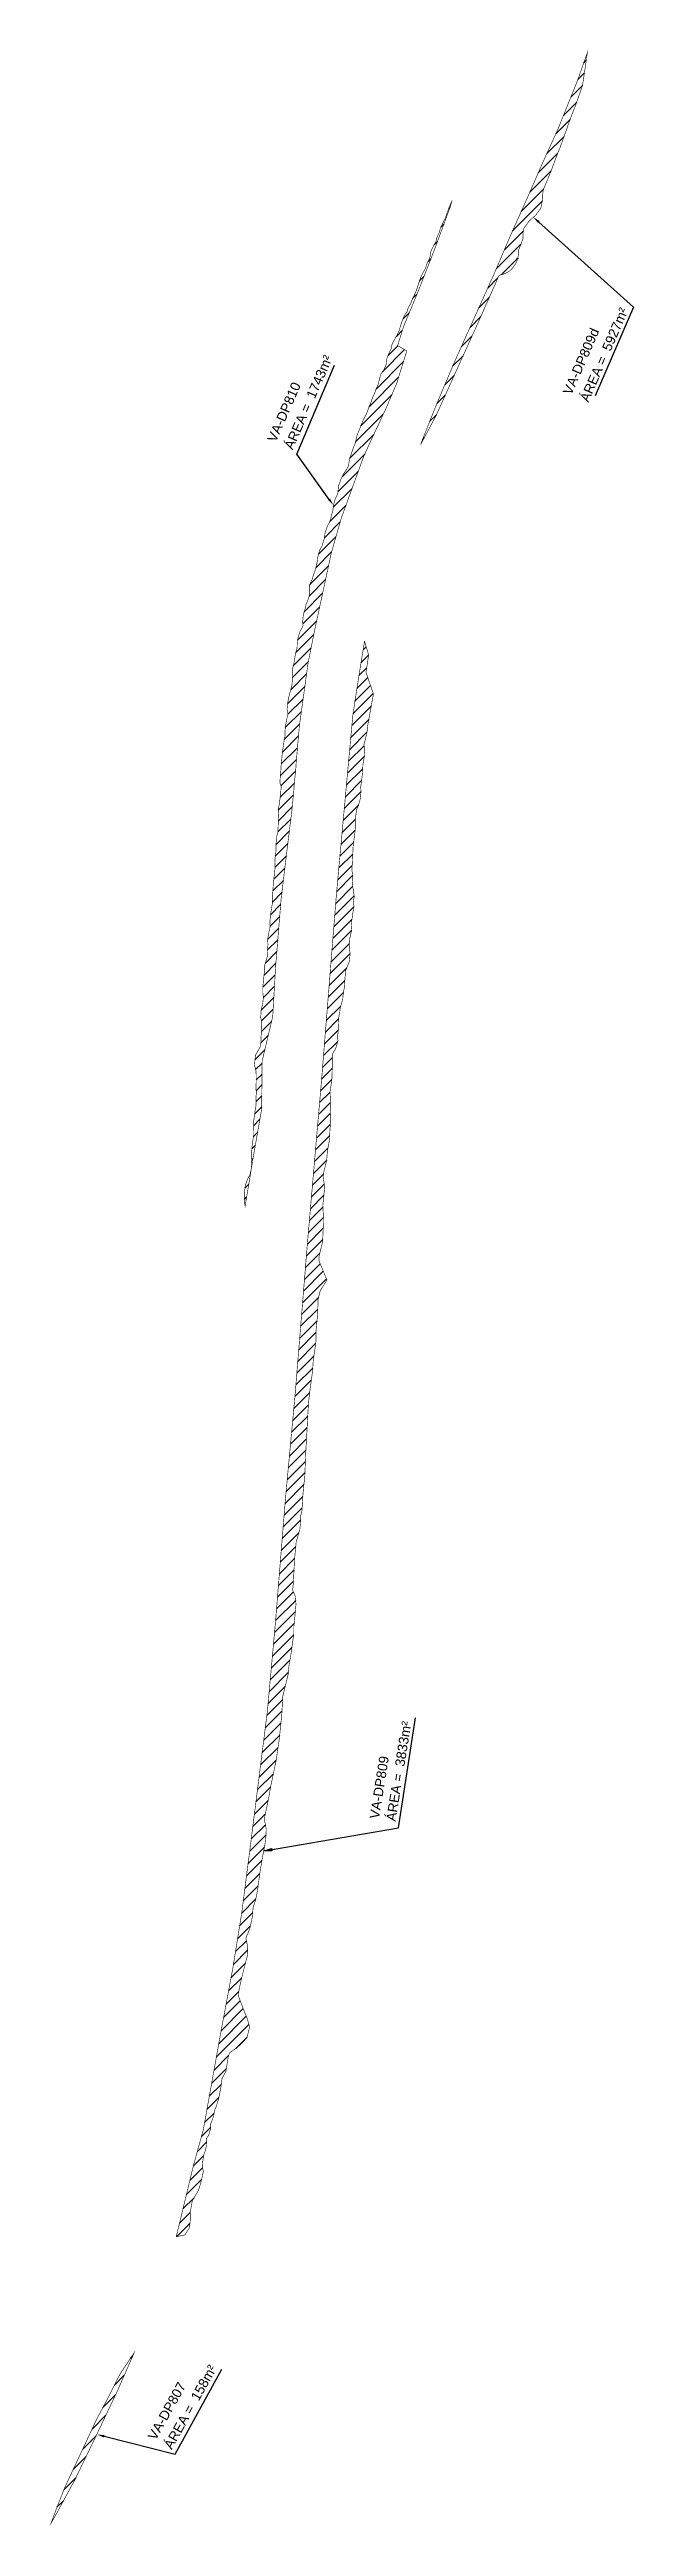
# Model space of a CAD drawing. Header units: metres. Extents: x 287051 to 328239, y 7396995 to 7466021.
# Drawn here: x 296412 to 296655, y 7459621 to 7460653 of the extents above; entities that cross this region are included whole.
import ezdxf

# ---------------------------------------------------------------- set-up
doc = ezdxf.new("R2010")
doc.units = ezdxf.units.M
doc.header["$LTSCALE"] = 10
doc.layers.add('DESAPROPRIAÇÃO', color=160, linetype='Continuous')
doc.layers.add('U-HZ-TEXTO-DESAP', color=2, linetype='Continuous')
doc.styles.add('ARIAL', font='arial.ttf')
doc.styles.add('DIM', font='arial.ttf', dxfattribs={"width": 0.8})
doc.dimstyles.new('U-1_2000', dxfattribs={"dimscale": 2, "dimtxt": 1.5, "dimasz": 0.75, "dimexe": 0.75, "dimexo": 0.75, "dimgap": 0.25, "dimtad": 1, "dimzin": 4, "dimtxsty": 'DIM', "dimblk": 'ARCHTICK', "dimcen": 0.7, "dimdle": 0.75, "dimclrd": 256, "dimclre": 256, "dimclrt": 256, "dimaunit": 1, "dimadec": 3, "dimazin": 2, "dimtfac": 1, "dimtofl": 0, "dimtmove": 0, "dimatfit": 3, "dimldrblk": 'CLOSEDBLANK', "dimfxl": 0, "dimtolj": 1, "dimtzin": 0, "dimlwd": -1, "dimlwe": -1, "dimarcsym": 0})

msp = doc.modelspace()

# ---------------------------------------------------------------- texts
at = {"layer": 'U-HZ-TEXTO-DESAP', "style": 'ARIAL'}
for s, rotation, p in [('ÁREA =  5927m²', 66.504, (296636.5, 7460505.6, 697)), ('VA-DP809d', 66.504, (296629.4, 7460508.6, 697)), ('ÁREA =  1743m²', 66.504, (296513.2, 7460485.8, 697)), ('VA-DP810', 66.504, (296506.2, 7460488.9, 697)), ('ÁREA =  3833m²', 80.8746, (296556.1, 7459914.2)), ('VA-DP809', 80.8746, (296549.2, 7459915.2)), ('VA-DP807', 60.9313, (296456.1, 7459656.1, 702)), ('ÁREA =  158m²', 60.9313, (296462.8, 7459652.3, 702))]:
    msp.add_text(s, height=4, rotation=rotation, dxfattribs=at).set_placement(p)

# ---------------------------------------------------------------- blocks, each defined once
blk = doc.blocks.new('_ArchTick')
at = {"color": 0, "linetype": 'ByBlock', "const_width": 0.15}
blk.add_lwpolyline([(-0.5, -0.5), (0.5, 0.5)], dxfattribs=at)

# ---------------------------------------------------------------- hatches: boundary and pattern name
at = {"layer": 'DESAPROPRIAÇÃO', "transparency": 33554687}
h = msp.add_hatch(dxfattribs=at)
h.set_pattern_fill('ANSI31', color=256)
edge = h.paths.add_edge_path()
edge.add_line((296566.6, 7460488.3), (296567.7, 7460491.2))
edge.add_line((296567.7, 7460491.2), (296571.6, 7460501))
edge.add_line((296571.6, 7460501), (296574, 7460506.9))
edge.add_line((296574, 7460506.9), (296580.7, 7460522.7))
edge.add_line((296580.7, 7460522.7), (296589.6, 7460542.5))
edge.add_line((296589.6, 7460542.5), (296597, 7460558.9))
edge.add_line((296597, 7460558.9), (296604.1, 7460575.5))
edge.add_line((296604.1, 7460575.5), (296611.6, 7460592.3))
edge.add_line((296611.6, 7460592.3), (296617.1, 7460604.9))
edge.add_line((296617.1, 7460604.9), (296623.9, 7460619.9))
edge.add_line((296623.9, 7460619.9), (296632, 7460640))
edge.add_line((296632, 7460640), (296636.1, 7460651.6))
edge.add_line((296636.1, 7460651.6), (296634.1, 7460638))
edge.add_line((296634.1, 7460638), (296632.4, 7460633.1))
edge.add_line((296632.4, 7460633.1), (296631.7, 7460631.1))
edge.add_line((296631.7, 7460631.1), (296631, 7460629.2))
edge.add_line((296631, 7460629.2), (296630.2, 7460627.2))
edge.add_line((296630.2, 7460627.2), (296629.5, 7460625.4))
edge.add_line((296629.5, 7460625.4), (296628.8, 7460623.5))
edge.add_line((296628.8, 7460623.5), (296628.1, 7460621.6))
edge.add_line((296628.1, 7460621.6), (296627.5, 7460619.8))
edge.add_line((296627.5, 7460619.8), (296626.8, 7460617.9))
edge.add_line((296626.8, 7460617.9), (296626.1, 7460616))
edge.add_line((296626.1, 7460616), (296625.4, 7460614))
edge.add_line((296625.4, 7460614), (296624.7, 7460612))
edge.add_line((296624.7, 7460612), (296623.9, 7460610.1))
edge.add_line((296623.9, 7460610.1), (296623.2, 7460608.3))
edge.add_line((296623.2, 7460608.3), (296622.5, 7460606.4))
edge.add_line((296622.5, 7460606.4), (296621.8, 7460604.6))
edge.add_line((296621.8, 7460604.6), (296621.1, 7460602.6))
edge.add_line((296621.1, 7460602.6), (296620.3, 7460600.7))
edge.add_line((296620.3, 7460600.7), (296619.6, 7460598.9))
edge.add_line((296619.6, 7460598.9), (296618.8, 7460597))
edge.add_line((296618.8, 7460597), (296618, 7460595.2))
edge.add_line((296618, 7460595.2), (296617.6, 7460594))
edge.add_line((296617.6, 7460594), (296617.5, 7460592.7))
edge.add_line((296617.5, 7460592.7), (296617.4, 7460590.3))
edge.add_line((296617.4, 7460590.3), (296616.7, 7460586.8))
edge.add_line((296616.7, 7460586.8), (296614.6, 7460583.9))
edge.add_line((296614.6, 7460583.9), (296612.6, 7460582.1))
edge.add_line((296612.6, 7460582.1), (296611.5, 7460581))
edge.add_line((296611.5, 7460581), (296610.5, 7460579.6))
edge.add_line((296610.5, 7460579.6), (296609.7, 7460578.5))
edge.add_line((296609.7, 7460578.5), (296609.2, 7460576.5))
edge.add_line((296609.2, 7460576.5), (296609.3, 7460574.1))
edge.add_line((296609.3, 7460574.1), (296608.4, 7460571.8))
edge.add_line((296608.4, 7460571.8), (296607.6, 7460569.8))
edge.add_line((296607.6, 7460569.8), (296607.3, 7460569.2))
edge.add_arc((296597.9, 7460568.2), 9.52, -29.6778, 5.9896, ccw=False)
edge.add_line((296606.1, 7460563.5), (296604.8, 7460561.7))
edge.add_line((296604.8, 7460561.7), (296603.4, 7460560.4))
edge.add_line((296603.4, 7460560.4), (296601.2, 7460559.3))
edge.add_line((296601.2, 7460559.3), (296599.3, 7460558.8))
edge.add_line((296599.3, 7460558.8), (296589.7, 7460537.2))
edge.add_line((296589.7, 7460537.2), (296583.8, 7460524.2))
edge.add_line((296583.8, 7460524.2), (296573, 7460500.3))
edge.add_line((296573, 7460500.3), (296566.6, 7460488.3))
h = msp.add_hatch(dxfattribs=at)
h.set_pattern_fill('ANSI31', color=256)
edge = h.paths.add_edge_path()
edge.add_line((296579.7, 7460590), (296578.8, 7460587))
edge.add_line((296578.8, 7460587), (296572.5, 7460569.9))
edge.add_line((296572.5, 7460569.9), (296565.5, 7460552))
edge.add_line((296565.5, 7460552), (296559.4, 7460537.3))
edge.add_line((296559.4, 7460537.3), (296557, 7460529.5))
edge.add_line((296557, 7460529.5), (296560.8, 7460527.3))
edge.add_line((296560.8, 7460527.3), (296559.3, 7460522.4))
edge.add_line((296559.3, 7460522.4), (296559.2, 7460522.1))
edge.add_line((296559.2, 7460522.1), (296558.6, 7460520.2))
edge.add_line((296558.6, 7460520.2), (296558, 7460518.3))
edge.add_line((296558, 7460518.3), (296557.4, 7460516.3))
edge.add_line((296557.4, 7460516.3), (296556.7, 7460514))
edge.add_line((296556.7, 7460514), (296556, 7460512.4))
edge.add_line((296556, 7460512.4), (296555.3, 7460510.7))
edge.add_line((296555.3, 7460510.7), (296554.5, 7460508.8))
edge.add_line((296554.5, 7460508.8), (296553.7, 7460507))
edge.add_line((296553.7, 7460507), (296552.9, 7460505))
edge.add_line((296552.9, 7460505), (296552.1, 7460503.2))
edge.add_line((296552.1, 7460503.2), (296551.2, 7460501.4))
edge.add_line((296551.2, 7460501.4), (296550.4, 7460499.6))
edge.add_line((296550.4, 7460499.6), (296549.5, 7460497.7))
edge.add_line((296549.5, 7460497.7), (296548.7, 7460495.9))
edge.add_line((296548.7, 7460495.9), (296548.1, 7460494.8))
edge.add_line((296548.1, 7460494.8), (296542.8, 7460483.2))
edge.add_line((296542.8, 7460483.2), (296533.4, 7460457.3))
edge.add_line((296533.4, 7460457.3), (296529.3, 7460442.9))
edge.add_line((296529.3, 7460442.9), (296522.2, 7460410))
edge.add_line((296522.2, 7460410), (296519.7, 7460397.5))
edge.add_line((296519.7, 7460397.5), (296516, 7460370.8))
edge.add_line((296516, 7460370.8), (296514.9, 7460358))
edge.add_line((296514.9, 7460358), (296514.9, 7460357.9))
edge.add_line((296514.9, 7460357.9), (296514.7, 7460355.8))
edge.add_line((296514.7, 7460355.8), (296514.6, 7460353.8))
edge.add_line((296514.6, 7460353.8), (296514.4, 7460351.8))
edge.add_line((296514.4, 7460351.8), (296514.2, 7460349.8))
edge.add_line((296514.2, 7460349.8), (296514, 7460347.8))
edge.add_line((296514, 7460347.8), (296513.8, 7460345.8))
edge.add_line((296513.8, 7460345.8), (296513.7, 7460343.8))
edge.add_line((296513.7, 7460343.8), (296513.5, 7460341.8))
edge.add_line((296513.5, 7460341.8), (296513.3, 7460339.7))
edge.add_line((296513.3, 7460339.7), (296513.1, 7460337.7))
edge.add_line((296513.1, 7460337.7), (296512.9, 7460335.7))
edge.add_line((296512.9, 7460335.7), (296512.7, 7460333.7))
edge.add_line((296512.7, 7460333.7), (296512.4, 7460331.8))
edge.add_line((296512.4, 7460331.8), (296508.4, 7460298.8))
edge.add_line((296508.4, 7460298.8), (296506.1, 7460270.4))
edge.add_line((296506.1, 7460270.4), (296504.9, 7460249.8))
edge.add_line((296504.9, 7460249.8), (296500.5, 7460231.3))
edge.add_line((296500.5, 7460231.3), (296500.3, 7460211.3))
edge.add_line((296500.3, 7460211.3), (296496.7, 7460190.7))
edge.add_line((296496.7, 7460190.7), (296493.4, 7460170.8))
edge.add_line((296493.4, 7460170.8), (296493.3, 7460171.2))
edge.add_line((296493.3, 7460171.2), (296493.1, 7460174.1))
edge.add_line((296493.1, 7460174.1), (296493.1, 7460176.6))
edge.add_line((296493.1, 7460176.6), (296493.5, 7460179.5))
edge.add_line((296493.5, 7460179.5), (296494.5, 7460182.2))
edge.add_line((296494.5, 7460182.2), (296495.4, 7460183.9))
edge.add_line((296495.4, 7460183.9), (296495.7, 7460185.1))
edge.add_line((296495.7, 7460185.1), (296496, 7460186.7))
edge.add_line((296496, 7460186.7), (296496.1, 7460188.3))
edge.add_line((296496.1, 7460188.3), (296496.2, 7460190.1))
edge.add_line((296496.2, 7460190.1), (296496.1, 7460192.1))
edge.add_line((296496.1, 7460192.1), (296496.2, 7460194.5))
edge.add_line((296496.2, 7460194.5), (296496.4, 7460196.7))
edge.add_line((296496.4, 7460196.7), (296496.7, 7460198.6))
edge.add_line((296496.7, 7460198.6), (296496.9, 7460200.4))
edge.add_line((296496.9, 7460200.4), (296496.9, 7460202.2))
edge.add_line((296496.9, 7460202.2), (296497, 7460204.2))
edge.add_line((296497, 7460204.2), (296497, 7460206.4))
edge.add_line((296497, 7460206.4), (296497.3, 7460208.7))
edge.add_line((296497.3, 7460208.7), (296497.6, 7460210.8))
edge.add_line((296497.6, 7460210.8), (296497.9, 7460212.6))
edge.add_line((296497.9, 7460212.6), (296498, 7460214.1))
edge.add_line((296498, 7460214.1), (296497.9, 7460216.2))
edge.add_line((296497.9, 7460216.2), (296498.1, 7460218))
edge.add_line((296498.1, 7460218), (296497.9, 7460219.8))
edge.add_line((296497.9, 7460219.8), (296498, 7460222.2))
edge.add_line((296498, 7460222.2), (296498, 7460224.1))
edge.add_line((296498, 7460224.1), (296498, 7460225.8))
edge.add_line((296498, 7460225.8), (296497.9, 7460227.3))
edge.add_line((296497.9, 7460227.3), (296497.3, 7460229.7))
edge.add_line((296497.3, 7460229.7), (296497.7, 7460233.7))
edge.add_line((296497.7, 7460233.7), (296499.3, 7460236.5))
edge.add_line((296499.3, 7460236.5), (296499.8, 7460237.4))
edge.add_line((296499.8, 7460237.4), (296499.9, 7460238.3))
edge.add_line((296499.9, 7460238.3), (296500, 7460240.2))
edge.add_line((296500, 7460240.2), (296500.1, 7460242.3))
edge.add_line((296500.1, 7460242.3), (296500.3, 7460244.2))
edge.add_line((296500.3, 7460244.2), (296500.3, 7460246))
edge.add_line((296500.3, 7460246), (296500.3, 7460247.4))
edge.add_line((296500.3, 7460247.4), (296499.9, 7460249.5))
edge.add_line((296499.9, 7460249.5), (296500.1, 7460252.8))
edge.add_line((296500.1, 7460252.8), (296500.7, 7460254.9))
edge.add_line((296500.7, 7460254.9), (296500.9, 7460256.5))
edge.add_line((296500.9, 7460256.5), (296501, 7460257.9))
edge.add_line((296501, 7460257.9), (296500.8, 7460259.6))
edge.add_line((296500.8, 7460259.6), (296500.8, 7460262.1))
edge.add_line((296500.8, 7460262.1), (296501, 7460264.4))
edge.add_line((296501, 7460264.4), (296501.2, 7460266.4))
edge.add_line((296501.2, 7460266.4), (296501.4, 7460268.2))
edge.add_line((296501.4, 7460268.2), (296501.4, 7460270.8))
edge.add_line((296501.4, 7460270.8), (296502.2, 7460273.3))
edge.add_line((296502.2, 7460273.3), (296502.6, 7460274.6))
edge.add_line((296502.6, 7460274.6), (296502.7, 7460276.2))
edge.add_line((296502.7, 7460276.2), (296502.8, 7460278.1))
edge.add_line((296502.8, 7460278.1), (296502.9, 7460279.9))
edge.add_line((296502.9, 7460279.9), (296502.8, 7460282.2))
edge.add_line((296502.8, 7460282.2), (296503.3, 7460284.9))
edge.add_line((296503.3, 7460284.9), (296503.7, 7460286.5))
edge.add_line((296503.7, 7460286.5), (296503.8, 7460287.9))
edge.add_line((296503.8, 7460287.9), (296503.8, 7460290))
edge.add_line((296503.8, 7460290), (296504, 7460292.4))
edge.add_line((296504, 7460292.4), (296504.8, 7460297.2))
edge.add_line((296504.8, 7460297.2), (296504.7, 7460300))
edge.add_line((296504.7, 7460300), (296505, 7460302.2))
edge.add_line((296505, 7460302.2), (296505.1, 7460304.2))
edge.add_line((296505.1, 7460304.2), (296505.3, 7460306.2))
edge.add_line((296505.3, 7460306.2), (296505.5, 7460308.2))
edge.add_line((296505.5, 7460308.2), (296505.7, 7460310.1))
edge.add_line((296505.7, 7460310.1), (296505.9, 7460312.1))
edge.add_line((296505.9, 7460312.1), (296505.8, 7460313.9))
edge.add_line((296505.8, 7460313.9), (296505.9, 7460316.2))
edge.add_line((296505.9, 7460316.2), (296506.2, 7460318.2))
edge.add_line((296506.2, 7460318.2), (296506.3, 7460319.9))
edge.add_line((296506.3, 7460319.9), (296506.3, 7460321.9))
edge.add_line((296506.3, 7460321.9), (296506.5, 7460324.5))
edge.add_line((296506.5, 7460324.5), (296507.1, 7460326.9))
edge.add_line((296507.1, 7460326.9), (296507.2, 7460330))
edge.add_line((296507.2, 7460330), (296507.3, 7460332.1))
edge.add_line((296507.3, 7460332.1), (296507.4, 7460333.7))
edge.add_line((296507.4, 7460333.7), (296507.2, 7460336))
edge.add_line((296507.2, 7460336), (296507.7, 7460338.6))
edge.add_line((296507.7, 7460338.6), (296507.9, 7460340.4))
edge.add_line((296507.9, 7460340.4), (296508.2, 7460342.3))
edge.add_line((296508.2, 7460342.3), (296508.3, 7460344.3))
edge.add_line((296508.3, 7460344.3), (296508.5, 7460345.4))
edge.add_line((296508.5, 7460345.4), (296507.9, 7460347.3))
edge.add_line((296507.9, 7460347.3), (296508.1, 7460350.4))
edge.add_line((296508.1, 7460350.4), (296508.3, 7460352.4))
edge.add_line((296508.3, 7460352.4), (296508.4, 7460354.3))
edge.add_line((296508.4, 7460354.3), (296508.6, 7460356.4))
edge.add_line((296508.6, 7460356.4), (296508.8, 7460358.4))
edge.add_line((296508.8, 7460358.4), (296509, 7460360.7))
edge.add_line((296509, 7460360.7), (296509.4, 7460362.8))
edge.add_line((296509.4, 7460362.8), (296509.6, 7460364.7))
edge.add_line((296509.6, 7460364.7), (296510, 7460366.6))
edge.add_line((296510, 7460366.6), (296510, 7460368.3))
edge.add_line((296510, 7460368.3), (296510.2, 7460370.7))
edge.add_line((296510.2, 7460370.7), (296510.6, 7460373.1))
edge.add_line((296510.6, 7460373.1), (296511.1, 7460375.2))
edge.add_line((296511.1, 7460375.2), (296511.3, 7460376))
edge.add_line((296511.3, 7460376), (296510.9, 7460377.8))
edge.add_line((296510.9, 7460377.8), (296511.2, 7460380.9))
edge.add_line((296511.2, 7460380.9), (296511.7, 7460383.4))
edge.add_line((296511.7, 7460383.4), (296512.3, 7460385.6))
edge.add_line((296512.3, 7460385.6), (296512.8, 7460387.3))
edge.add_line((296512.8, 7460387.3), (296513, 7460388.7))
edge.add_line((296513, 7460388.7), (296513.1, 7460390.6))
edge.add_line((296513.1, 7460390.6), (296513.2, 7460392.4))
edge.add_line((296513.2, 7460392.4), (296513.2, 7460394.9))
edge.add_line((296513.2, 7460394.9), (296513.8, 7460397.3))
edge.add_line((296513.8, 7460397.3), (296514.1, 7460399.2))
edge.add_line((296514.1, 7460399.2), (296514.5, 7460401.5))
edge.add_line((296514.5, 7460401.5), (296515, 7460403.3))
edge.add_line((296515, 7460403.3), (296515.1, 7460404.1))
edge.add_line((296515.1, 7460404.1), (296515.1, 7460404.8))
edge.add_line((296515.1, 7460404.8), (296515.4, 7460407.5))
edge.add_line((296515.4, 7460407.5), (296516.3, 7460410.5))
edge.add_line((296516.3, 7460410.5), (296517.4, 7460412.3))
edge.add_line((296517.4, 7460412.3), (296517.5, 7460412.8))
edge.add_line((296517.5, 7460412.8), (296517.4, 7460414.5))
edge.add_line((296517.4, 7460414.5), (296517.7, 7460417.4))
edge.add_line((296517.7, 7460417.4), (296518.4, 7460419.8))
edge.add_line((296518.4, 7460419.8), (296518.9, 7460422))
edge.add_line((296518.9, 7460422), (296519.8, 7460424))
edge.add_line((296519.8, 7460424), (296520.1, 7460425.2))
edge.add_line((296520.1, 7460425.2), (296520.2, 7460426.5))
edge.add_line((296520.2, 7460426.5), (296520.2, 7460429.6))
edge.add_line((296520.2, 7460429.6), (296521.4, 7460432.2))
edge.add_line((296521.4, 7460432.2), (296521.9, 7460433.9))
edge.add_line((296521.9, 7460433.9), (296522.6, 7460435.8))
edge.add_line((296522.6, 7460435.8), (296523.1, 7460437.6))
edge.add_line((296523.1, 7460437.6), (296523.4, 7460439.1))
edge.add_line((296523.4, 7460439.1), (296523.7, 7460441.3))
edge.add_line((296523.7, 7460441.3), (296524.4, 7460444.1))
edge.add_line((296524.4, 7460444.1), (296525.5, 7460446.1))
edge.add_line((296525.5, 7460446.1), (296526, 7460447.7))
edge.add_line((296526, 7460447.7), (296526.4, 7460449.1))
edge.add_line((296526.4, 7460449.1), (296526.7, 7460451.3))
edge.add_line((296526.7, 7460451.3), (296527.6, 7460454))
edge.add_line((296527.6, 7460454), (296528.6, 7460455.9))
edge.add_line((296528.6, 7460455.9), (296529.1, 7460457.3))
edge.add_line((296529.1, 7460457.3), (296529.5, 7460459.1))
edge.add_line((296529.5, 7460459.1), (296530, 7460460.8))
edge.add_line((296530, 7460460.8), (296530.2, 7460462.9))
edge.add_line((296530.2, 7460462.9), (296531, 7460465.7))
edge.add_line((296531, 7460465.7), (296531.9, 7460467.4))
edge.add_line((296531.9, 7460467.4), (296532.1, 7460468.4))
edge.add_line((296532.1, 7460468.4), (296532.3, 7460470.9))
edge.add_line((296532.3, 7460470.9), (296533.3, 7460473.7))
edge.add_line((296533.3, 7460473.7), (296534.5, 7460476.1))
edge.add_line((296534.5, 7460476.1), (296535.7, 7460477.9))
edge.add_line((296535.7, 7460477.9), (296536.3, 7460478.9))
edge.add_line((296536.3, 7460478.9), (296536.6, 7460480.1))
edge.add_line((296536.6, 7460480.1), (296537, 7460482.5))
edge.add_line((296537, 7460482.5), (296537.8, 7460484.7))
edge.add_line((296537.8, 7460484.7), (296538.5, 7460486.8))
edge.add_line((296538.5, 7460486.8), (296539.2, 7460488.4))
edge.add_line((296539.2, 7460488.4), (296539.6, 7460490))
edge.add_line((296539.6, 7460490), (296540.2, 7460492.5))
edge.add_line((296540.2, 7460492.5), (296541.1, 7460494.6))
edge.add_line((296541.1, 7460494.6), (296541.8, 7460496.5))
edge.add_line((296541.8, 7460496.5), (296542.7, 7460498.6))
edge.add_line((296542.7, 7460498.6), (296543.7, 7460500.5))
edge.add_line((296543.7, 7460500.5), (296544.4, 7460502))
edge.add_line((296544.4, 7460502), (296545, 7460503.8))
edge.add_line((296545, 7460503.8), (296545.8, 7460505.7))
edge.add_line((296545.8, 7460505.7), (296546.5, 7460507.8))
edge.add_line((296546.5, 7460507.8), (296547.4, 7460509.6))
edge.add_line((296547.4, 7460509.6), (296548, 7460511.4))
edge.add_line((296548, 7460511.4), (296548.8, 7460513.1))
edge.add_line((296548.8, 7460513.1), (296549.2, 7460514.7))
edge.add_line((296549.2, 7460514.7), (296549.9, 7460517.4))
edge.add_line((296549.9, 7460517.4), (296551.3, 7460519.5))
edge.add_line((296551.3, 7460519.5), (296551.9, 7460520.8))
edge.add_line((296551.9, 7460520.8), (296552.3, 7460521.9))
edge.add_line((296552.3, 7460521.9), (296552.5, 7460524.1))
edge.add_line((296552.5, 7460524.1), (296553.6, 7460526.9))
edge.add_line((296553.6, 7460526.9), (296554.3, 7460528.2))
edge.add_line((296554.3, 7460528.2), (296554.7, 7460530.2))
edge.add_line((296554.7, 7460530.2), (296556.1, 7460532.8))
edge.add_line((296556.1, 7460532.8), (296557, 7460534.4))
edge.add_line((296557, 7460534.4), (296557.6, 7460535.6))
edge.add_line((296557.6, 7460535.6), (296558.1, 7460537.4))
edge.add_line((296558.1, 7460537.4), (296558.8, 7460539.5))
edge.add_line((296558.8, 7460539.5), (296559.8, 7460542))
edge.add_line((296559.8, 7460542), (296560.9, 7460543.6))
edge.add_line((296560.9, 7460543.6), (296561.4, 7460545.3))
edge.add_line((296561.4, 7460545.3), (296562.5, 7460547.1))
edge.add_line((296562.5, 7460547.1), (296563, 7460548.6))
edge.add_line((296563, 7460548.6), (296564, 7460550.7))
edge.add_line((296564, 7460550.7), (296564.8, 7460552.5))
edge.add_line((296564.8, 7460552.5), (296565.3, 7460554))
edge.add_line((296565.3, 7460554), (296565.9, 7460555.8))
edge.add_line((296565.9, 7460555.8), (296566.7, 7460558.2))
edge.add_line((296566.7, 7460558.2), (296567.8, 7460560.3))
edge.add_line((296567.8, 7460560.3), (296568.6, 7460561.7))
edge.add_line((296568.6, 7460561.7), (296569.2, 7460563.6))
edge.add_line((296569.2, 7460563.6), (296570.1, 7460565.3))
edge.add_line((296570.1, 7460565.3), (296570.5, 7460566.5))
edge.add_line((296570.5, 7460566.5), (296570.9, 7460568.9))
edge.add_line((296570.9, 7460568.9), (296572.2, 7460571.5))
edge.add_line((296572.2, 7460571.5), (296572.9, 7460572.7))
edge.add_line((296572.9, 7460572.7), (296573.4, 7460574.6))
edge.add_line((296573.4, 7460574.6), (296574.2, 7460576.4))
edge.add_line((296574.2, 7460576.4), (296574.3, 7460576.5))
edge.add_line((296574.3, 7460576.5), (296574.8, 7460578.3))
edge.add_line((296574.8, 7460578.3), (296575.8, 7460580.6))
edge.add_line((296575.8, 7460580.6), (296576.7, 7460582.2))
edge.add_line((296576.7, 7460582.2), (296577.3, 7460583.9))
edge.add_line((296577.3, 7460583.9), (296578, 7460585.8))
edge.add_line((296578, 7460585.8), (296578.7, 7460587.7))
edge.add_line((296578.7, 7460587.7), (296579.5, 7460589.5))
h = msp.add_hatch(dxfattribs=at)
h.set_pattern_fill('ANSI31', color=256)
edge = h.paths.add_edge_path()
edge.add_line((296543.8, 7460393.3), (296546.9, 7460384.3))
edge.add_line((296546.9, 7460384.3), (296544.4, 7460370.5))
edge.add_line((296544.4, 7460370.5), (296544.3, 7460368.8))
edge.add_line((296544.3, 7460368.8), (296543.4, 7460364.8))
edge.add_line((296543.4, 7460364.8), (296542.9, 7460363.3))
edge.add_line((296542.9, 7460363.3), (296543.2, 7460361.7))
edge.add_line((296543.2, 7460361.7), (296543.2, 7460359.5))
edge.add_line((296543.2, 7460359.5), (296543.1, 7460358.2))
edge.add_line((296543.1, 7460358.2), (296542.5, 7460354.7))
edge.add_line((296542.5, 7460354.7), (296542.3, 7460350.9))
edge.add_line((296542.3, 7460350.9), (296541.6, 7460345.5))
edge.add_line((296541.6, 7460345.5), (296541.7, 7460343.5))
edge.add_line((296541.7, 7460343.5), (296541.5, 7460340.9))
edge.add_line((296541.5, 7460340.9), (296540.7, 7460338))
edge.add_line((296540.7, 7460338), (296539.9, 7460336.2))
edge.add_line((296539.9, 7460336.2), (296539.4, 7460332.7))
edge.add_line((296539.4, 7460332.7), (296539.4, 7460329))
edge.add_line((296539.4, 7460329), (296539.1, 7460325.9))
edge.add_line((296539.1, 7460325.9), (296538.5, 7460321.5))
edge.add_line((296538.5, 7460321.5), (296538.4, 7460319.9))
edge.add_line((296538.4, 7460319.9), (296538.2, 7460315.8))
edge.add_line((296538.2, 7460315.8), (296538.1, 7460313.5))
edge.add_line((296538.1, 7460313.5), (296538, 7460312.7))
edge.add_line((296538, 7460312.7), (296537.9, 7460311.2))
edge.add_line((296537.9, 7460311.2), (296538.3, 7460308.1))
edge.add_line((296538.3, 7460308.1), (296538.1, 7460305.2))
edge.add_line((296538.1, 7460305.2), (296538.1, 7460304.6))
edge.add_line((296538.1, 7460304.6), (296538.5, 7460302.8))
edge.add_line((296538.5, 7460302.8), (296538.8, 7460300.4))
edge.add_line((296538.8, 7460300.4), (296538.9, 7460299.8))
edge.add_line((296538.9, 7460299.8), (296538.5, 7460297.9))
edge.add_line((296538.5, 7460297.9), (296538.8, 7460295.8))
edge.add_line((296538.8, 7460295.8), (296538.2, 7460292.4))
edge.add_line((296538.2, 7460292.4), (296538.1, 7460291.4))
edge.add_line((296538.1, 7460291.4), (296537.8, 7460289.3))
edge.add_line((296537.8, 7460289.3), (296537.6, 7460287.9))
edge.add_line((296537.6, 7460287.9), (296537.8, 7460285.7))
edge.add_line((296537.8, 7460285.7), (296536.8, 7460281.4))
edge.add_line((296536.8, 7460281.4), (296536.8, 7460278.5))
edge.add_line((296536.8, 7460278.5), (296537.2, 7460276.1))
edge.add_line((296537.2, 7460276.1), (296536.8, 7460272.7))
edge.add_line((296536.8, 7460272.7), (296535.3, 7460269))
edge.add_line((296535.3, 7460269), (296534.9, 7460263.9))
edge.add_line((296534.9, 7460263.9), (296534.7, 7460261.5))
edge.add_line((296534.7, 7460261.5), (296534.5, 7460260.5))
edge.add_line((296534.5, 7460260.5), (296534.2, 7460258.2))
edge.add_line((296534.2, 7460258.2), (296534.1, 7460257))
edge.add_line((296534.1, 7460257), (296533.1, 7460253.6))
edge.add_line((296533.1, 7460253.6), (296532.8, 7460251.3))
edge.add_line((296532.8, 7460251.3), (296532.6, 7460250.5))
edge.add_line((296532.6, 7460250.5), (296532.4, 7460249))
edge.add_line((296532.4, 7460249), (296532.3, 7460246.1))
edge.add_line((296532.3, 7460246.1), (296532.3, 7460245))
edge.add_line((296532.3, 7460245), (296532.1, 7460242.9))
edge.add_line((296532.1, 7460242.9), (296532, 7460242))
edge.add_line((296532, 7460242), (296532, 7460240.9))
edge.add_line((296532, 7460240.9), (296532.1, 7460239.7))
edge.add_line((296532.1, 7460239.7), (296531.1, 7460236.3))
edge.add_line((296531.1, 7460236.3), (296530.4, 7460235.3))
edge.add_line((296530.4, 7460235.3), (296529.8, 7460234.2))
edge.add_line((296529.8, 7460234.2), (296529.8, 7460230.3))
edge.add_line((296529.8, 7460230.3), (296529.7, 7460227.3))
edge.add_line((296529.7, 7460227.3), (296529.6, 7460223.9))
edge.add_line((296529.6, 7460223.9), (296528.8, 7460218.4))
edge.add_line((296528.8, 7460218.4), (296529, 7460214.2))
edge.add_line((296529, 7460214.2), (296528.9, 7460213.3))
edge.add_line((296528.9, 7460213.3), (296529.1, 7460206.2))
edge.add_line((296529.1, 7460206.2), (296528.8, 7460203.1))
edge.add_line((296528.8, 7460203.1), (296528.5, 7460197.9))
edge.add_line((296528.5, 7460197.9), (296527.7, 7460193.7))
edge.add_line((296527.7, 7460193.7), (296527.4, 7460189.8))
edge.add_line((296527.4, 7460189.8), (296526.3, 7460185.4))
edge.add_line((296526.3, 7460185.4), (296525.9, 7460183.1))
edge.add_line((296525.9, 7460183.1), (296526.6, 7460178.8))
edge.add_line((296526.6, 7460178.8), (296525.8, 7460171.2))
edge.add_line((296525.8, 7460171.2), (296526, 7460167.3))
edge.add_line((296526, 7460167.3), (296526.1, 7460164.4))
edge.add_line((296526.1, 7460164.4), (296525.7, 7460156))
edge.add_line((296525.7, 7460156), (296524.2, 7460149.8))
edge.add_line((296524.2, 7460149.8), (296524.2, 7460148))
edge.add_line((296524.2, 7460148), (296527.5, 7460140.1))
edge.add_line((296527.5, 7460140.1), (296524.7, 7460135.5))
edge.add_line((296524.7, 7460135.5), (296523.8, 7460131.9))
edge.add_line((296523.8, 7460131.9), (296523.7, 7460127.5))
edge.add_line((296523.7, 7460127.5), (296523.5, 7460124.3))
edge.add_line((296523.5, 7460124.3), (296522.9, 7460118.4))
edge.add_line((296522.9, 7460118.4), (296522.9, 7460114.2))
edge.add_line((296522.9, 7460114.2), (296521.8, 7460106.3))
edge.add_line((296521.8, 7460106.3), (296521.6, 7460103.4))
edge.add_line((296521.6, 7460103.4), (296521.4, 7460101.2))
edge.add_line((296521.4, 7460101.2), (296521.1, 7460098.9))
edge.add_line((296521.1, 7460098.9), (296520.7, 7460096.1))
edge.add_line((296520.7, 7460096.1), (296520.3, 7460093.2))
edge.add_line((296520.3, 7460093.2), (296519.8, 7460088.4))
edge.add_line((296519.8, 7460088.4), (296519.2, 7460077.6))
edge.add_line((296519.2, 7460077.6), (296518.6, 7460066.6))
edge.add_line((296518.6, 7460066.6), (296518.3, 7460058.5))
edge.add_line((296518.3, 7460058.5), (296517.5, 7460050.7))
edge.add_line((296517.5, 7460050.7), (296517.1, 7460043.9))
edge.add_line((296517.1, 7460043.9), (296516.6, 7460042))
edge.add_line((296516.6, 7460042), (296516.5, 7460038.7))
edge.add_line((296516.5, 7460038.7), (296516.2, 7460036))
edge.add_line((296516.2, 7460036), (296514.7, 7460030.9))
edge.add_line((296514.7, 7460030.9), (296514, 7460023.5))
edge.add_line((296514, 7460023.5), (296513.5, 7460013.6))
edge.add_line((296513.5, 7460013.6), (296513.3, 7460011.6))
edge.add_line((296513.3, 7460011.6), (296513.2, 7460010.9))
edge.add_line((296513.2, 7460010.9), (296514.4, 7460008))
edge.add_line((296514.4, 7460008), (296514.6, 7460004.7))
edge.add_line((296514.6, 7460004.7), (296513.9, 7459997.1))
edge.add_line((296513.9, 7459997.1), (296513.7, 7459995.6))
edge.add_line((296513.7, 7459995.6), (296513.7, 7459992.5))
edge.add_line((296513.7, 7459992.5), (296512.3, 7459982.6))
edge.add_line((296512.3, 7459982.6), (296511.9, 7459980.7))
edge.add_line((296511.9, 7459980.7), (296511.4, 7459977.1))
edge.add_line((296511.4, 7459977.1), (296511.4, 7459975.9))
edge.add_line((296511.4, 7459975.9), (296509.1, 7459966.5))
edge.add_line((296509.1, 7459966.5), (296508.7, 7459959.2))
edge.add_line((296508.7, 7459959.2), (296508, 7459952.2))
edge.add_line((296508, 7459952.2), (296507.7, 7459949.1))
edge.add_line((296507.7, 7459949.1), (296506.8, 7459942.9))
edge.add_line((296506.8, 7459942.9), (296506.5, 7459940.7))
edge.add_line((296506.5, 7459940.7), (296505.3, 7459934.8))
edge.add_line((296505.3, 7459934.8), (296504.2, 7459929.6))
edge.add_line((296504.2, 7459929.6), (296503, 7459923))
edge.add_line((296503, 7459923), (296502.1, 7459918.9))
edge.add_line((296502.1, 7459918.9), (296501.4, 7459915.3))
edge.add_line((296501.4, 7459915.3), (296502.2, 7459911.2))
edge.add_line((296502.2, 7459911.2), (296502.1, 7459908.5))
edge.add_line((296502.1, 7459908.5), (296501.7, 7459905))
edge.add_line((296501.7, 7459905), (296501.3, 7459902.8))
edge.add_line((296501.3, 7459902.8), (296500.8, 7459900.3))
edge.add_line((296500.8, 7459900.3), (296499.7, 7459893.9))
edge.add_line((296499.7, 7459893.9), (296498.5, 7459885.2))
edge.add_line((296498.5, 7459885.2), (296497.8, 7459881.7))
edge.add_line((296497.8, 7459881.7), (296496.9, 7459879.1))
edge.add_line((296496.9, 7459879.1), (296496.7, 7459878.4))
edge.add_line((296496.7, 7459878.4), (296496.4, 7459874.5))
edge.add_line((296496.4, 7459874.5), (296495.4, 7459869.9))
edge.add_line((296495.4, 7459869.9), (296494.5, 7459867.5))
edge.add_line((296494.5, 7459867.5), (296493.7, 7459865.8))
edge.add_line((296493.7, 7459865.8), (296494.5, 7459862))
edge.add_line((296494.5, 7459862), (296494.4, 7459858.7))
edge.add_line((296494.4, 7459858.7), (296493.5, 7459855.2))
edge.add_line((296493.5, 7459855.2), (296491.5, 7459847.2))
edge.add_line((296491.5, 7459847.2), (296490.7, 7459843.3))
edge.add_line((296490.7, 7459843.3), (296490.6, 7459841.6))
edge.add_line((296490.6, 7459841.6), (296491.9, 7459838.2))
edge.add_line((296491.9, 7459838.2), (296493.2, 7459834.8))
edge.add_line((296493.2, 7459834.8), (296494.2, 7459832.5))
edge.add_line((296494.2, 7459832.5), (296495.3, 7459828.6))
edge.add_line((296495.3, 7459828.6), (296494.1, 7459824.1))
edge.add_line((296494.1, 7459824.1), (296491.3, 7459821.1))
edge.add_line((296491.3, 7459821.1), (296486.9, 7459817.9))
edge.add_line((296486.9, 7459817.9), (296486.4, 7459816.5))
edge.add_line((296486.4, 7459816.5), (296485.4, 7459810.2))
edge.add_line((296485.4, 7459810.2), (296483.8, 7459807.3))
edge.add_line((296483.8, 7459807.3), (296483.3, 7459803.5))
edge.add_line((296483.3, 7459803.5), (296482.3, 7459798.5))
edge.add_line((296482.3, 7459798.5), (296481.1, 7459794.8))
edge.add_line((296481.1, 7459794.8), (296480.8, 7459794.3))
edge.add_line((296480.8, 7459794.3), (296480.1, 7459791.1))
edge.add_line((296480.1, 7459791.1), (296479, 7459788.2))
edge.add_line((296479, 7459788.2), (296479, 7459786.4))
edge.add_line((296479, 7459786.4), (296478.3, 7459783.7))
edge.add_line((296478.3, 7459783.7), (296477.4, 7459782.4))
edge.add_line((296477.4, 7459782.4), (296477.3, 7459779.4))
edge.add_line((296477.3, 7459779.4), (296476.9, 7459777.4))
edge.add_line((296476.9, 7459777.4), (296476.1, 7459775.2))
edge.add_line((296476.1, 7459775.2), (296475.5, 7459770.9))
edge.add_line((296475.5, 7459770.9), (296476, 7459768.4))
edge.add_line((296476, 7459768.4), (296475, 7459764))
edge.add_line((296475, 7459764), (296473.9, 7459760.5))
edge.add_line((296473.9, 7459760.5), (296471.4, 7459756.3))
edge.add_line((296471.4, 7459756.3), (296470.5, 7459751.4))
edge.add_line((296470.5, 7459751.4), (296470.6, 7459748.7))
edge.add_line((296470.6, 7459748.7), (296470.2, 7459745))
edge.add_line((296470.2, 7459745), (296469.2, 7459743.5))
edge.add_line((296469.2, 7459743.5), (296468.3, 7459742))
edge.add_line((296468.3, 7459742), (296464.7, 7459741.3))
edge.add_line((296464.7, 7459741.3), (296471.8, 7459770.7))
edge.add_line((296471.8, 7459770.7), (296476, 7459786))
edge.add_line((296476, 7459786), (296483.4, 7459827.2))
edge.add_line((296483.4, 7459827.2), (296488.3, 7459853.3))
edge.add_line((296488.3, 7459853.3), (296492, 7459876.3))
edge.add_line((296492, 7459876.3), (296495.6, 7459904.2))
edge.add_line((296495.6, 7459904.2), (296502.7, 7459960.4))
edge.add_line((296502.7, 7459960.4), (296506, 7459996.7))
edge.add_line((296506, 7459996.7), (296510.1, 7460047.6))
edge.add_line((296510.1, 7460047.6), (296514.2, 7460091.8))
edge.add_line((296514.2, 7460091.8), (296519.3, 7460154.4))
edge.add_line((296519.3, 7460154.4), (296525.3, 7460223.7))
edge.add_line((296525.3, 7460223.7), (296531.5, 7460301.1))
edge.add_line((296531.5, 7460301.1), (296538.3, 7460375.3))
edge.add_arc((298281, 7460113.6), 1762.3, 170.4387, 171.4582, ccw=False)
edge.add_line((296543.2, 7460406.3), (296544.9, 7460400.5))
edge.add_line((296544.9, 7460400.5), (296543.8, 7460393.3))
h = msp.add_hatch(dxfattribs=at)
h.set_pattern_fill('ANSI31', color=256)
h.paths.add_polyline_path([(296440.2, 7459677.1), (296447.1, 7459692.8), (296441.3, 7459684.1), (296436.2, 7459674), (296431.4, 7459665), (296424.7, 7459650.6), (296418.2, 7459636.7), (296415, 7459628.6), (296412.5, 7459621.9), (296414, 7459624.5), (296422.4, 7459639.9), (296431.1, 7459657.9)])

# ---------------------------------------------------------------- linework, layer by layer
at = {"layer": 'DESAPROPRIAÇÃO', "transparency": 33554687, "const_width": 0.25, "flags": 128}
msp.add_lwpolyline([(296566.6, 7460488.3), (296567.7, 7460491.2), (296571.6, 7460501), (296574, 7460506.9), (296580.7, 7460522.7), (296589.6, 7460542.5), (296597, 7460558.9), (296604.1, 7460575.5), (296611.6, 7460592.3), (296617.1, 7460604.9), (296623.9, 7460619.9), (296632, 7460640), (296636.1, 7460651.6), (296634.1, 7460638), (296632.4, 7460633.1), (296631.7, 7460631.1), (296631, 7460629.2), (296630.2, 7460627.2), (296629.5, 7460625.4), (296628.8, 7460623.5), (296628.1, 7460621.6), (296627.5, 7460619.8), (296626.8, 7460617.9), (296626.1, 7460616), (296625.4, 7460614), (296624.7, 7460612), (296623.9, 7460610.1), (296623.2, 7460608.3), (296622.5, 7460606.4), (296621.8, 7460604.6), (296621.1, 7460602.6), (296620.3, 7460600.7), (296619.6, 7460598.9), (296618.8, 7460597), (296618, 7460595.2), (296617.6, 7460594), (296617.5, 7460592.7), (296617.4, 7460590.3), (296616.7, 7460586.8), (296614.6, 7460583.9), (296612.6, 7460582.1), (296611.5, 7460581), (296610.5, 7460579.6), (296609.7, 7460578.5), (296609.2, 7460576.5), (296609.3, 7460574.1), (296608.4, 7460571.8), (296608.4, 7460571.8), (296607.6, 7460569.8), (296607.3, 7460569.2), (296607.3, 7460569.2, -0.156897), (296606.1, 7460563.5), (296606.1, 7460563.5), (296606.1, 7460563.5), (296606.1, 7460563.5), (296606.1, 7460563.5), (296604.8, 7460561.7), (296604.8, 7460561.7), (296604.8, 7460561.7), (296604.8, 7460561.7), (296604.8, 7460561.7), (296603.4, 7460560.4), (296601.2, 7460559.3), (296599.3, 7460558.8), (296589.7, 7460537.2), (296583.8, 7460524.2), (296573, 7460500.3), (296566.6, 7460488.3)], format="xyb", dxfattribs=at)
msp.add_lwpolyline([(296579.7, 7460590), (296578.8, 7460587), (296572.5, 7460569.9), (296565.5, 7460552), (296559.4, 7460537.3), (296557, 7460529.5), (296560.8, 7460527.3), (296559.3, 7460522.4), (296559.2, 7460522.1), (296558.6, 7460520.2), (296558, 7460518.3), (296557.4, 7460516.3), (296556.7, 7460514), (296556, 7460512.4), (296555.3, 7460510.7), (296554.5, 7460508.8), (296553.7, 7460507), (296552.9, 7460505), (296552.1, 7460503.2), (296551.2, 7460501.4), (296550.4, 7460499.6), (296549.5, 7460497.7), (296548.7, 7460495.9), (296548.1, 7460494.8), (296542.8, 7460483.2), (296533.4, 7460457.3), (296529.3, 7460442.9), (296522.2, 7460410), (296519.7, 7460397.5), (296516, 7460370.8), (296514.9, 7460358), (296514.9, 7460357.9), (296514.7, 7460355.8), (296514.6, 7460353.8), (296514.4, 7460351.8), (296514.2, 7460349.8), (296514, 7460347.8), (296513.8, 7460345.8), (296513.7, 7460343.8), (296513.5, 7460341.8), (296513.3, 7460339.7), (296513.1, 7460337.7), (296512.9, 7460335.7), (296512.7, 7460333.7), (296512.4, 7460331.8), (296508.4, 7460298.8), (296506.1, 7460270.4), (296504.9, 7460249.8), (296500.5, 7460231.3), (296500.3, 7460211.3), (296496.7, 7460190.7), (296493.4, 7460170.8), (296493.3, 7460171.2), (296493.1, 7460174.1), (296493.1, 7460176.6), (296493.5, 7460179.5), (296494.5, 7460182.2), (296495.4, 7460183.9), (296495.7, 7460185.1), (296496, 7460186.7), (296496.1, 7460188.3), (296496.2, 7460190.1), (296496.1, 7460192.1), (296496.2, 7460194.5), (296496.4, 7460196.7), (296496.7, 7460198.6), (296496.9, 7460200.4), (296496.9, 7460202.2), (296497, 7460204.2), (296497, 7460206.4), (296497.3, 7460208.7), (296497.6, 7460210.8), (296497.9, 7460212.6), (296498, 7460214.1), (296497.9, 7460216.2), (296498.1, 7460218), (296497.9, 7460219.8), (296498, 7460222.2), (296498, 7460224.1), (296498, 7460225.8), (296497.9, 7460227.3), (296497.3, 7460229.7), (296497.7, 7460233.7), (296499.3, 7460236.5), (296499.8, 7460237.4), (296499.9, 7460238.3), (296500, 7460240.2), (296500.1, 7460242.3), (296500.3, 7460244.2), (296500.3, 7460246), (296500.3, 7460247.4), (296499.9, 7460249.5), (296500.1, 7460252.8), (296500.7, 7460254.9), (296500.9, 7460256.5), (296501, 7460257.9), (296500.8, 7460259.6), (296500.8, 7460262.1), (296501, 7460264.4), (296501.2, 7460266.4), (296501.4, 7460268.2), (296501.4, 7460270.8), (296502.2, 7460273.3), (296502.6, 7460274.6), (296502.7, 7460276.2), (296502.8, 7460278.1), (296502.9, 7460279.9), (296502.8, 7460282.2), (296503.3, 7460284.9), (296503.7, 7460286.5), (296503.8, 7460287.9), (296503.8, 7460290), (296504, 7460292.4), (296504.8, 7460297.2), (296504.7, 7460300), (296505, 7460302.2), (296505.1, 7460304.2), (296505.3, 7460306.2), (296505.5, 7460308.2), (296505.7, 7460310.1), (296505.9, 7460312.1), (296505.8, 7460313.9), (296505.9, 7460316.2), (296506.2, 7460318.2), (296506.3, 7460319.9), (296506.3, 7460321.9), (296506.5, 7460324.5), (296507.1, 7460326.9), (296507.2, 7460330), (296507.3, 7460332.1), (296507.4, 7460333.7), (296507.2, 7460336), (296507.7, 7460338.6), (296507.9, 7460340.4), (296508.2, 7460342.3), (296508.3, 7460344.3), (296508.5, 7460345.4), (296507.9, 7460347.3), (296508.1, 7460350.4), (296508.3, 7460352.4), (296508.4, 7460354.3), (296508.6, 7460356.4), (296508.8, 7460358.4), (296509, 7460360.7), (296509.4, 7460362.8), (296509.6, 7460364.7), (296510, 7460366.6), (296510, 7460368.3), (296510.2, 7460370.7), (296510.6, 7460373.1), (296511.1, 7460375.2), (296511.3, 7460376), (296510.9, 7460377.8), (296511.2, 7460380.9), (296511.7, 7460383.4), (296512.3, 7460385.6), (296512.8, 7460387.3), (296513, 7460388.7), (296513.1, 7460390.6), (296513.2, 7460392.4), (296513.2, 7460394.9), (296513.8, 7460397.3), (296514.1, 7460399.2), (296514.5, 7460401.5), (296515, 7460403.3), (296515.1, 7460404.1), (296515.1, 7460404.8), (296515.4, 7460407.5), (296516.3, 7460410.5), (296517.4, 7460412.3), (296517.5, 7460412.8), (296517.4, 7460414.5), (296517.7, 7460417.4), (296518.4, 7460419.8), (296518.9, 7460422), (296519.8, 7460424), (296520.1, 7460425.2), (296520.2, 7460426.5), (296520.2, 7460429.6), (296521.4, 7460432.2), (296521.9, 7460433.9), (296522.6, 7460435.8), (296523.1, 7460437.6), (296523.4, 7460439.1), (296523.7, 7460441.3), (296524.4, 7460444.1), (296525.5, 7460446.1), (296526, 7460447.7), (296526.4, 7460449.1), (296526.7, 7460451.3), (296527.6, 7460454), (296528.6, 7460455.9), (296529.1, 7460457.3), (296529.5, 7460459.1), (296530, 7460460.8), (296530.2, 7460462.9), (296531, 7460465.7), (296531.9, 7460467.4), (296532.1, 7460468.4), (296532.3, 7460470.9), (296533.3, 7460473.7), (296534.5, 7460476.1), (296535.7, 7460477.9), (296536.3, 7460478.9), (296536.6, 7460480.1), (296537, 7460482.5), (296537.8, 7460484.7), (296538.5, 7460486.8), (296539.2, 7460488.4), (296539.6, 7460490), (296540.2, 7460492.5), (296541.1, 7460494.6), (296541.8, 7460496.5), (296542.7, 7460498.6), (296543.7, 7460500.5), (296544.4, 7460502), (296545, 7460503.8), (296545.8, 7460505.7), (296546.5, 7460507.8), (296547.4, 7460509.6), (296548, 7460511.4), (296548.8, 7460513.1), (296549.2, 7460514.7), (296549.9, 7460517.4), (296551.3, 7460519.5), (296551.9, 7460520.8), (296552.3, 7460521.9), (296552.5, 7460524.1), (296553.6, 7460526.9), (296554.3, 7460528.2), (296554.7, 7460530.2), (296556.1, 7460532.8), (296557, 7460534.4), (296557.6, 7460535.6), (296558.1, 7460537.4), (296558.8, 7460539.5), (296559.8, 7460542), (296560.9, 7460543.6), (296561.4, 7460545.3), (296562.5, 7460547.1), (296563, 7460548.6), (296564, 7460550.7), (296564.8, 7460552.5), (296565.3, 7460554), (296565.9, 7460555.8), (296566.7, 7460558.2), (296567.8, 7460560.3), (296568.6, 7460561.7), (296569.2, 7460563.6), (296570.1, 7460565.3), (296570.5, 7460566.5), (296570.9, 7460568.9), (296572.2, 7460571.5), (296572.9, 7460572.7), (296573.4, 7460574.6), (296574.2, 7460576.4), (296574.3, 7460576.5), (296574.8, 7460578.3), (296575.8, 7460580.6), (296576.7, 7460582.2), (296577.3, 7460583.9), (296578, 7460585.8), (296578.7, 7460587.7), (296579.5, 7460589.5)], dxfattribs=at)
msp.add_lwpolyline([(296543.8, 7460393.3), (296546.9, 7460384.3), (296546.9, 7460384.3), (296544.4, 7460370.5), (296544.3, 7460368.8), (296543.4, 7460364.8), (296542.9, 7460363.3), (296543.2, 7460361.7), (296543.2, 7460359.5), (296543.1, 7460358.2), (296542.5, 7460354.7), (296542.3, 7460350.9), (296541.6, 7460345.5), (296541.7, 7460343.5), (296541.5, 7460340.9), (296540.7, 7460338), (296539.9, 7460336.2), (296539.4, 7460332.7), (296539.4, 7460329), (296539.1, 7460325.9), (296538.5, 7460321.5), (296538.4, 7460319.9), (296538.2, 7460315.8), (296538.1, 7460313.5), (296538, 7460312.7), (296537.9, 7460311.2), (296538.3, 7460308.1), (296538.1, 7460305.2), (296538.1, 7460304.6), (296538.5, 7460302.8), (296538.8, 7460300.4), (296538.9, 7460299.8), (296538.5, 7460297.9), (296538.8, 7460295.8), (296538.2, 7460292.4), (296538.1, 7460291.4), (296537.8, 7460289.3), (296537.6, 7460287.9), (296537.8, 7460285.7), (296536.8, 7460281.4), (296536.8, 7460278.5), (296537.2, 7460276.1), (296536.8, 7460272.7), (296535.3, 7460269), (296534.9, 7460263.9), (296534.7, 7460261.5), (296534.5, 7460260.5), (296534.2, 7460258.2), (296534.1, 7460257), (296533.1, 7460253.6), (296532.8, 7460251.3), (296532.6, 7460250.5), (296532.4, 7460249), (296532.3, 7460246.1), (296532.3, 7460245), (296532.1, 7460242.9), (296532, 7460242), (296532, 7460240.9), (296532.1, 7460239.7), (296531.1, 7460236.3), (296530.4, 7460235.3), (296529.8, 7460234.2), (296529.8, 7460230.3), (296529.7, 7460227.3), (296529.6, 7460223.9), (296528.8, 7460218.4), (296529, 7460214.2), (296528.9, 7460213.3), (296529.1, 7460206.2), (296528.8, 7460203.1), (296528.5, 7460197.9), (296527.7, 7460193.7), (296527.4, 7460189.8), (296526.3, 7460185.4), (296525.9, 7460183.1), (296526.6, 7460178.8), (296525.8, 7460171.2), (296526, 7460167.3), (296526.1, 7460164.4), (296525.7, 7460156), (296524.2, 7460149.8), (296524.2, 7460148), (296527.5, 7460140.1), (296524.7, 7460135.5), (296523.8, 7460131.9), (296523.7, 7460127.5), (296523.5, 7460124.3), (296522.9, 7460118.4), (296522.9, 7460114.2), (296521.8, 7460106.3), (296521.6, 7460103.4), (296521.4, 7460101.2), (296521.1, 7460098.9), (296520.7, 7460096.1), (296520.3, 7460093.2), (296519.8, 7460088.4), (296519.2, 7460077.6), (296518.6, 7460066.6), (296518.3, 7460058.5), (296517.5, 7460050.7), (296517.1, 7460043.9), (296516.6, 7460042), (296516.5, 7460038.7), (296516.2, 7460036), (296514.7, 7460030.9), (296514, 7460023.5), (296513.5, 7460013.6), (296513.3, 7460011.6), (296513.2, 7460010.9), (296514.4, 7460008), (296514.6, 7460004.7), (296513.9, 7459997.1), (296513.7, 7459995.6), (296513.7, 7459992.5), (296512.3, 7459982.6), (296511.9, 7459980.7), (296511.4, 7459977.1), (296511.4, 7459975.9), (296509.1, 7459966.5), (296508.7, 7459959.2), (296508, 7459952.2), (296507.7, 7459949.1), (296506.8, 7459942.9), (296506.5, 7459940.7), (296505.3, 7459934.8), (296504.2, 7459929.6), (296503, 7459923), (296502.1, 7459918.9), (296501.4, 7459915.3), (296502.2, 7459911.2), (296502.1, 7459908.5), (296501.7, 7459905), (296501.3, 7459902.8), (296500.8, 7459900.3), (296499.7, 7459893.9), (296498.5, 7459885.2), (296497.8, 7459881.7), (296496.9, 7459879.1), (296496.7, 7459878.4), (296496.4, 7459874.5), (296495.4, 7459869.9), (296494.5, 7459867.5), (296493.7, 7459865.8), (296494.5, 7459862), (296494.4, 7459858.7), (296493.5, 7459855.2), (296491.5, 7459847.2), (296490.7, 7459843.3), (296490.6, 7459841.6), (296491.9, 7459838.2), (296493.2, 7459834.8), (296494.2, 7459832.5), (296495.3, 7459828.6), (296494.1, 7459824.1), (296491.3, 7459821.1), (296486.9, 7459817.9), (296486.4, 7459816.5), (296485.4, 7459810.2), (296483.8, 7459807.3), (296483.3, 7459803.5), (296482.3, 7459798.5), (296481.1, 7459794.8), (296480.8, 7459794.3), (296480.1, 7459791.1), (296479, 7459788.2), (296479, 7459786.4), (296478.3, 7459783.7), (296477.4, 7459782.4), (296477.3, 7459779.4), (296476.9, 7459777.4), (296476.1, 7459775.2), (296475.5, 7459770.9), (296476, 7459768.4), (296475, 7459764), (296473.9, 7459760.5), (296471.4, 7459756.3), (296470.5, 7459751.4), (296470.6, 7459748.7), (296470.2, 7459745), (296469.2, 7459743.5), (296468.3, 7459742), (296464.7, 7459741.3), (296471.8, 7459770.7), (296476, 7459786), (296483.4, 7459827.2), (296488.3, 7459853.3), (296492, 7459876.3), (296495.6, 7459904.2), (296502.7, 7459960.4), (296506, 7459996.7), (296510.1, 7460047.6), (296514.2, 7460091.8), (296519.3, 7460154.4), (296525.3, 7460223.7), (296531.5, 7460301.1), (296538.3, 7460375.3, -0.004449), (296543.2, 7460406.3), (296544.9, 7460400.5)], format="xyb", close=True, dxfattribs=at)
msp.add_lwpolyline([(296440.2, 7459677.1), (296447.1, 7459692.8), (296441.3, 7459684.1), (296436.2, 7459674), (296431.4, 7459665), (296424.7, 7459650.6), (296418.2, 7459636.7), (296415, 7459628.6), (296412.5, 7459621.9), (296414, 7459624.5), (296422.4, 7459639.9), (296431.1, 7459657.9), (296440.2, 7459677.1)], close=True, dxfattribs=at)
at = {"layer": 'U-HZ-TEXTO-DESAP', "color": 2, "linetype": 'Continuous', "lineweight": -3}
for points in [[(296615.8, 7460581), (296655.3, 7460545.5), (296639.4, 7460508.5)], [(296528.5, 7460465.4), (296514.9, 7460484.3), (296530.7, 7460521.3)]]:
    msp.add_lwpolyline(points, dxfattribs=at)
at = {"layer": 'U-HZ-TEXTO-DESAP', "color": 2, "linetype": 'Continuous', "lineweight": -3, "elevation": 5}
msp.add_lwpolyline([(296434.7, 7459658.1), (296464.3, 7459650.6), (296483.7, 7459686)], dxfattribs=at)
at = {"layer": 'U-HZ-TEXTO-DESAP', "color": 2, "linetype": 'Continuous', "lineweight": -3}
for points in [[(296615.5, 7460580.6), (296613.6, 7460583), (296616.2, 7460581.4)], [(296528.9, 7460465.7), (296530.2, 7460462.9), (296528.1, 7460465.1)], [(296434.5, 7459657.6, 5), (296431.7, 7459658.8, 5), (296434.8, 7459658.6, 5)]]:
    msp.add_solid(points, dxfattribs=at)

msp.set_redraw_order([(e.dxf.handle, doc.entitydb.next_handle()) for e in msp.query("TEXT MTEXT ATTDEF DIMENSION ARC_DIMENSION")])  # texts and dimensions are drawn at this point

# ---------------------------------------------------------------- leaders
at = {"layer": 'U-HZ-TEXTO-DESAP', "color": 2, "linetype": 'Continuous', "lineweight": -3}
msp.add_leader([(296501.5, 7459902.1, -697), (296557.3, 7459911.7, -697), (296564.4, 7459957.5, -697)], dimstyle='U-1_2000', override={"dimscale": 1, "dimasz": 3}, dxfattribs=at)

doc.saveas('drawing.dxf')
